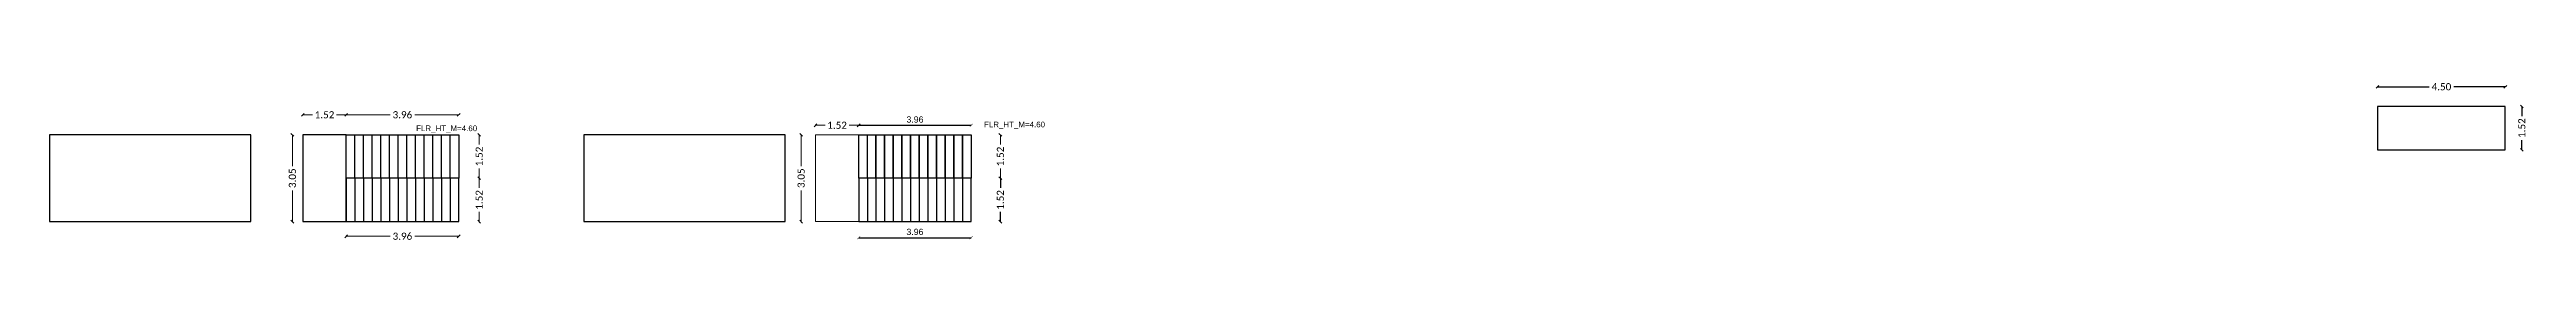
# Model space of a CAD drawing. Header units: metres. Extents: x -1560520 to -1560300, y 43639 to 43729.
# Drawn here: x -1560462.5 to -1560375.3, y 43639.3 to 43644.9 of the extents above; entities that cross this region are included whole.
import ezdxf

# ---------------------------------------------------------------- set-up
doc = ezdxf.new("R2010")
doc.units = ezdxf.units.M
doc.header["$LTSCALE"] = 750
doc.header["$MEASUREMENT"] = 0
doc.header["$PDMODE"] = 35
doc.header["$PDSIZE"] = 50
doc.layers.get('0').update_dxf_attribs({"lineweight": 5})
doc.layers.get('Defpoints').update_dxf_attribs({"lineweight": 0})
for name, color, linetype, lineweight in [('BLK_1_FLR_-1_STAIR_1_FLIGHT_1', 7, 'Continuous', 0), ('BLK_1_FLR_-1_STAIR_1_FLIGHT_2', 7, 'Continuous', 0), ('BLK_1_FLR_0_STAIR_1_FLIGHT_1', 7, 'Continuous', 0), ('BLK_1_FLR_0_STAIR_1_FLIGHT_2', 7, 'Continuous', 0), ('BLK_1_FLR_0_STAIR_1_LANDING_1', 7, 'Continuous', 0), ('BLK_1_FLR_1_STAIR_1_FLIGHT_1', 7, 'Continuous', 0), ('BLK_1_FLR_1_STAIR_1_LANDING_1', 7, 'Continuous', 0)]:
    doc.layers.add(name, color=color, linetype=linetype, lineweight=lineweight)
for name, color, linetype in [('BLK_1_FLR_0_STAIR_1', 1, 'Continuous'), ('BLK_1_FLR_1_STAIR_1', 1, 'Continuous'), ('BLK_1_FLR_1_STAIR_1_FLIGHT_2', 7, 'Continuous'), ('MAIN_GATE', 57, 'Continuous')]:
    doc.layers.add(name, color=color, linetype=linetype)
doc.styles.add('SLS-Calibri', font='calibri.ttf')
doc.styles.get("Standard").update_dxf_attribs({"font": 'arial.ttf'})
doc.dimstyles.new('SLS-ProjectName-OuterBlock(FloorPlan)', dxfattribs={"dimtxt": 0.25, "dimasz": 0.1, "dimexe": 0, "dimexo": 0, "dimgap": 0.1, "dimtad": 0, "dimzin": 1, "dimdsep": 46, "dimtxsty": 'SLS-Calibri', "dimblk1": 'OBLIQUE', "dimblk2": 'OBLIQUE', "dimsah": 1, "dimcen": 0, "dimse1": 1, "dimse2": 1, "dimadec": 0, "dimazin": 0, "dimtfac": 1, "dimtofl": 0, "dimtmove": 2, "dimatfit": 3, "dimfxl": 0, "dimtolj": 1, "dimtzin": 0, "dimlwd": -1, "dimarcsym": 0})
doc.dimstyles.get("Standard").update_dxf_attribs({"dimtxt": 0.22, "dimasz": 0.1, "dimexe": 0.18, "dimexo": 0.0625, "dimgap": 0.09, "dimtad": 1, "dimtoh": 1, "dimzin": 4, "dimdsep": 46, "dimtxsty": 'Standard', "dimblk": 'ARCHTICK', "dimcen": 0.09, "dimse1": 1, "dimse2": 1, "dimadec": 0, "dimazin": 0, "dimtfac": 1, "dimtix": 1, "dimtofl": 0, "dimtmove": 0, "dimatfit": 3, "dimldrblk": 'ARCHTICK', "dimfxl": 0, "dimtolj": 1, "dimtzin": 0, "dimarcsym": 0})

msp = doc.modelspace()

# ---------------------------------------------------------------- texts
at = {"layer": 'BLK_1_FLR_0_STAIR_1', "color": 1, "lineweight": -2, "insert": (-1560448.558, 43643.343), "char_height": 0.2, "width": 2.4, "attachment_point": 2}
msp.add_mtext('FLR_HT_M=4.60', dxfattribs=at)
at = {"layer": 'BLK_1_FLR_1_STAIR_1', "color": 1, "lineweight": -2, "insert": (-1560428.558, 43643.477), "char_height": 0.2, "width": 2.4, "attachment_point": 2}
msp.add_mtext('FLR_HT_M=4.60', dxfattribs=at)

# ---------------------------------------------------------------- blocks, each defined once
blk = doc.blocks.new('_Oblique')
at = {"color": 0, "linetype": 'ByBlock', "lineweight": -2}
blk.add_line((-0.5, -0.5), (0.5, 0.5), dxfattribs=at)
blk = doc.blocks.new('*D185')
at = {"layer": 'Defpoints', "color": 0}
for p in [(-1560376.055, 43644.702), (-1560380.555, 43644.01), (-1560376.055, 43644.01)]:
    blk.add_point(p, dxfattribs=at)
at = {"layer": 'MAIN_GATE', "color": 0}
for p, q in [((-1560380.555, 43644.702), (-1560378.742, 43644.702)), ((-1560376.055, 43644.702), (-1560377.867, 43644.702))]:
    blk.add_line(p, q, dxfattribs=at)
at = {"layer": 'MAIN_GATE', "color": 0, "xscale": 0.1, "yscale": 0.1, "zscale": 0.1, "rotation": 180}
blk.add_blockref('_Oblique', (-1560380.555, 43644.702), dxfattribs=at)
at = {"layer": 'MAIN_GATE', "color": 0, "xscale": 0.1, "yscale": 0.1, "zscale": 0.1}
blk.add_blockref('_Oblique', (-1560376.055, 43644.702), dxfattribs=at)
at = {"layer": 'MAIN_GATE', "color": 0, "insert": (-1560378.305, 43644.702), "char_height": 0.25, "attachment_point": 5, "style": 'SLS-Calibri'}
blk.add_mtext('\\A1;4.50', dxfattribs=at)
blk = doc.blocks.new('*D186')
at = {"layer": 'Defpoints', "color": 0}
for p in [(-1560376.26, 43644.01), (-1560376.26, 43642.49), (-1560375.474, 43642.49)]:
    blk.add_point(p, dxfattribs=at)
at = {"layer": 'MAIN_GATE', "color": 0}
for p, q in [((-1560375.474, 43644.01), (-1560375.474, 43643.672)), ((-1560375.474, 43642.49), (-1560375.474, 43642.829))]:
    blk.add_line(p, q, dxfattribs=at)
at = {"layer": 'MAIN_GATE', "color": 0, "xscale": 0.1, "yscale": 0.1, "zscale": 0.1}
for p, rotation in [((-1560375.474, 43644.01), 90), ((-1560375.474, 43642.49), 270)]:
    blk.add_blockref('_Oblique', p, dxfattribs=dict(at, rotation=rotation))
at = {"layer": 'MAIN_GATE', "color": 0, "insert": (-1560375.474, 43643.25), "char_height": 0.25, "attachment_point": 5, "rotation": 90, "style": 'SLS-Calibri'}
blk.add_mtext('\\A1;1.52', dxfattribs=at)
blk = doc.blocks.new('*D257')
at = {"layer": 'BLK_1_FLR_0_STAIR_1_LANDING_1', "color": 2}
for p, q in [((-1560453.621, 43643.717), (-1560453.28, 43643.717)), ((-1560452.097, 43643.717), (-1560452.437, 43643.717))]:
    blk.add_line(p, q, dxfattribs=at)
at = {"layer": 'Defpoints', "color": 0}
for p in [(-1560453.621, 43643.717), (-1560453.621, 43642.461), (-1560452.097, 43642.461)]:
    blk.add_point(p, dxfattribs=at)
at = {"layer": 'BLK_1_FLR_0_STAIR_1_LANDING_1', "color": 2, "xscale": 0.1, "yscale": 0.1, "zscale": 0.1, "rotation": 180}
blk.add_blockref('_Oblique', (-1560453.621, 43643.717), dxfattribs=at)
at = {"layer": 'BLK_1_FLR_0_STAIR_1_LANDING_1', "color": 2, "xscale": 0.1, "yscale": 0.1, "zscale": 0.1}
blk.add_blockref('_Oblique', (-1560452.097, 43643.717), dxfattribs=at)
at = {"layer": 'BLK_1_FLR_0_STAIR_1_LANDING_1', "color": 2, "lineweight": -2, "insert": (-1560452.859, 43643.717), "char_height": 0.25, "attachment_point": 5, "style": 'SLS-Calibri'}
blk.add_mtext('\\A1;1.52', dxfattribs=at)
blk = doc.blocks.new('*D254')
at = {"layer": 'BLK_1_FLR_0_STAIR_1_LANDING_1', "color": 1}
for p, q in [((-1560453.991, 43643.015), (-1560453.991, 43641.919)), ((-1560453.991, 43639.967), (-1560453.991, 43641.063))]:
    blk.add_line(p, q, dxfattribs=at)
at = {"layer": 'Defpoints', "color": 0}
for p in [(-1560453.621, 43643.015), (-1560453.991, 43639.967), (-1560453.621, 43639.967)]:
    blk.add_point(p, dxfattribs=at)
at = {"layer": 'BLK_1_FLR_0_STAIR_1_LANDING_1', "color": 1, "xscale": 0.1, "yscale": 0.1, "zscale": 0.1}
for p, rotation in [((-1560453.991, 43643.015), 90), ((-1560453.991, 43639.967), 270)]:
    blk.add_blockref('_Oblique', p, dxfattribs=dict(at, rotation=rotation))
at = {"layer": 'BLK_1_FLR_0_STAIR_1_LANDING_1', "color": 1, "lineweight": -2, "insert": (-1560453.991, 43641.491), "char_height": 0.25, "attachment_point": 5, "rotation": 90, "style": 'SLS-Calibri'}
blk.add_mtext('\\A1;3.05', dxfattribs=at)
blk = doc.blocks.new('*D252')
at = {"layer": 'BLK_1_FLR_0_STAIR_1_FLIGHT_1', "color": 1}
for p, q in [((-1560452.097, 43643.717), (-1560450.547, 43643.717)), ((-1560448.134, 43643.717), (-1560449.684, 43643.717))]:
    blk.add_line(p, q, dxfattribs=at)
at = {"layer": 'Defpoints', "color": 0}
for p in [(-1560452.097, 43643.717), (-1560452.097, 43643.015), (-1560448.134, 43643.015)]:
    blk.add_point(p, dxfattribs=at)
at = {"layer": 'BLK_1_FLR_0_STAIR_1_FLIGHT_1', "color": 1, "xscale": 0.1, "yscale": 0.1, "zscale": 0.1, "rotation": 180}
blk.add_blockref('_Oblique', (-1560452.097, 43643.717), dxfattribs=at)
at = {"layer": 'BLK_1_FLR_0_STAIR_1_FLIGHT_1', "color": 1, "xscale": 0.1, "yscale": 0.1, "zscale": 0.1}
blk.add_blockref('_Oblique', (-1560448.134, 43643.717), dxfattribs=at)
at = {"layer": 'BLK_1_FLR_0_STAIR_1_FLIGHT_1', "color": 1, "lineweight": -2, "insert": (-1560450.116, 43643.717), "char_height": 0.25, "attachment_point": 5, "style": 'SLS-Calibri'}
blk.add_mtext('\\A1;3.96', dxfattribs=at)
blk = doc.blocks.new('*D255')
at = {"layer": 'BLK_1_FLR_0_STAIR_1_FLIGHT_1', "color": 2}
for p, q in [((-1560447.411, 43643.015), (-1560447.411, 43642.675)), ((-1560447.411, 43641.491), (-1560447.411, 43641.832))]:
    blk.add_line(p, q, dxfattribs=at)
at = {"layer": 'Defpoints', "color": 0}
for p in [(-1560448.134, 43643.015), (-1560447.411, 43643.015), (-1560448.134, 43641.491)]:
    blk.add_point(p, dxfattribs=at)
at = {"layer": 'BLK_1_FLR_0_STAIR_1_FLIGHT_1', "color": 2, "xscale": 0.1, "yscale": 0.1, "zscale": 0.1}
for p, rotation in [((-1560447.411, 43643.015), 90), ((-1560447.411, 43641.491), 270)]:
    blk.add_blockref('_Oblique', p, dxfattribs=dict(at, rotation=rotation))
at = {"layer": 'BLK_1_FLR_0_STAIR_1_FLIGHT_1', "color": 2, "lineweight": -2, "insert": (-1560447.411, 43642.253), "char_height": 0.25, "attachment_point": 5, "rotation": 90, "style": 'SLS-Calibri'}
blk.add_mtext('\\A1;1.52', dxfattribs=at)
blk = doc.blocks.new('*D253')
at = {"layer": 'BLK_1_FLR_0_STAIR_1_FLIGHT_2', "color": 1}
for p, q in [((-1560452.097, 43639.453), (-1560450.547, 43639.453)), ((-1560448.134, 43639.453), (-1560449.684, 43639.453))]:
    blk.add_line(p, q, dxfattribs=at)
at = {"layer": 'Defpoints', "color": 0}
for p in [(-1560452.097, 43639.967), (-1560448.134, 43639.967), (-1560448.134, 43639.453)]:
    blk.add_point(p, dxfattribs=at)
at = {"layer": 'BLK_1_FLR_0_STAIR_1_FLIGHT_2', "color": 1, "xscale": 0.1, "yscale": 0.1, "zscale": 0.1, "rotation": 180}
blk.add_blockref('_Oblique', (-1560452.097, 43639.453), dxfattribs=at)
at = {"layer": 'BLK_1_FLR_0_STAIR_1_FLIGHT_2', "color": 1, "xscale": 0.1, "yscale": 0.1, "zscale": 0.1}
blk.add_blockref('_Oblique', (-1560448.134, 43639.453), dxfattribs=at)
at = {"layer": 'BLK_1_FLR_0_STAIR_1_FLIGHT_2', "color": 1, "lineweight": -2, "insert": (-1560450.116, 43639.453), "char_height": 0.25, "attachment_point": 5, "style": 'SLS-Calibri'}
blk.add_mtext('\\A1;3.96', dxfattribs=at)
blk = doc.blocks.new('*D256')
at = {"layer": 'BLK_1_FLR_0_STAIR_1_FLIGHT_2', "color": 2}
for p, q in [((-1560447.411, 43641.491), (-1560447.411, 43641.151)), ((-1560447.411, 43639.967), (-1560447.411, 43640.308))]:
    blk.add_line(p, q, dxfattribs=at)
at = {"layer": 'Defpoints', "color": 0}
for p in [(-1560448.134, 43641.491), (-1560447.411, 43641.491), (-1560448.134, 43639.967)]:
    blk.add_point(p, dxfattribs=at)
at = {"layer": 'BLK_1_FLR_0_STAIR_1_FLIGHT_2', "color": 2, "xscale": 0.1, "yscale": 0.1, "zscale": 0.1}
for p, rotation in [((-1560447.411, 43641.491), 90), ((-1560447.411, 43639.967), 270)]:
    blk.add_blockref('_Oblique', p, dxfattribs=dict(at, rotation=rotation))
at = {"layer": 'BLK_1_FLR_0_STAIR_1_FLIGHT_2', "color": 2, "lineweight": -2, "insert": (-1560447.411, 43640.729), "char_height": 0.25, "attachment_point": 5, "rotation": 90, "style": 'SLS-Calibri'}
blk.add_mtext('\\A1;1.52', dxfattribs=at)
blk = doc.blocks.new('*D267')
at = {"layer": 'BLK_1_FLR_1_STAIR_1_FLIGHT_1', "color": 2}
for p, q in [((-1560429.056, 43643.015), (-1560429.056, 43642.675)), ((-1560429.056, 43641.491), (-1560429.056, 43641.832))]:
    blk.add_line(p, q, dxfattribs=at)
at = {"layer": 'Defpoints', "color": 0}
for p in [(-1560429.779, 43643.015), (-1560429.056, 43643.015), (-1560429.779, 43641.491)]:
    blk.add_point(p, dxfattribs=at)
at = {"layer": 'BLK_1_FLR_1_STAIR_1_FLIGHT_1', "color": 2, "xscale": 0.1, "yscale": 0.1, "zscale": 0.1}
for p, rotation in [((-1560429.056, 43643.015), 90), ((-1560429.056, 43641.491), 270)]:
    blk.add_blockref('_Oblique', p, dxfattribs=dict(at, rotation=rotation))
at = {"layer": 'BLK_1_FLR_1_STAIR_1_FLIGHT_1', "color": 2, "lineweight": -2, "insert": (-1560429.056, 43642.253), "char_height": 0.25, "attachment_point": 5, "rotation": 90, "style": 'SLS-Calibri'}
blk.add_mtext('\\A1;1.52', dxfattribs=at)
blk = doc.blocks.new('*D266')
at = {"layer": 'BLK_1_FLR_1_STAIR_1_FLIGHT_2', "color": 2}
for p, q in [((-1560429.056, 43641.491), (-1560429.056, 43641.151)), ((-1560429.056, 43639.967), (-1560429.056, 43640.308))]:
    blk.add_line(p, q, dxfattribs=at)
at = {"layer": 'Defpoints', "color": 0}
for p in [(-1560429.779, 43641.491), (-1560429.056, 43641.491), (-1560429.779, 43639.967)]:
    blk.add_point(p, dxfattribs=at)
at = {"layer": 'BLK_1_FLR_1_STAIR_1_FLIGHT_2', "color": 2, "xscale": 0.1, "yscale": 0.1, "zscale": 0.1}
for p, rotation in [((-1560429.056, 43641.491), 90), ((-1560429.056, 43639.967), 270)]:
    blk.add_blockref('_Oblique', p, dxfattribs=dict(at, rotation=rotation))
at = {"layer": 'BLK_1_FLR_1_STAIR_1_FLIGHT_2', "color": 2, "lineweight": -2, "insert": (-1560429.056, 43640.729), "char_height": 0.25, "attachment_point": 5, "rotation": 90, "style": 'SLS-Calibri'}
blk.add_mtext('\\A1;1.52', dxfattribs=at)
blk = doc.blocks.new('*D263')
at = {"layer": 'BLK_1_FLR_1_STAIR_1_LANDING_1', "color": 1}
for p, q in [((-1560436.073, 43643.015), (-1560436.073, 43641.919)), ((-1560436.073, 43639.967), (-1560436.073, 43641.063))]:
    blk.add_line(p, q, dxfattribs=at)
at = {"layer": 'Defpoints', "color": 0}
for p in [(-1560435.57, 43643.015), (-1560436.073, 43639.967), (-1560435.57, 43639.967)]:
    blk.add_point(p, dxfattribs=at)
at = {"layer": 'BLK_1_FLR_1_STAIR_1_LANDING_1', "color": 1, "xscale": 0.1, "yscale": 0.1, "zscale": 0.1}
for p, rotation in [((-1560436.073, 43643.015), 90), ((-1560436.073, 43639.967), 270)]:
    blk.add_blockref('_Oblique', p, dxfattribs=dict(at, rotation=rotation))
at = {"layer": 'BLK_1_FLR_1_STAIR_1_LANDING_1', "color": 1, "lineweight": -2, "insert": (-1560436.073, 43641.491), "char_height": 0.25, "attachment_point": 5, "rotation": 90, "style": 'SLS-Calibri'}
blk.add_mtext('\\A1;3.05', dxfattribs=at)
blk = doc.blocks.new('*D264')
at = {"layer": 'BLK_1_FLR_1_STAIR_1_LANDING_1', "color": 2}
for p, q in [((-1560435.57, 43643.349), (-1560435.23, 43643.349)), ((-1560434.046, 43643.349), (-1560434.387, 43643.349))]:
    blk.add_line(p, q, dxfattribs=at)
at = {"layer": 'Defpoints', "color": 0}
for p in [(-1560435.57, 43643.015), (-1560434.046, 43643.349), (-1560434.046, 43643.015)]:
    blk.add_point(p, dxfattribs=at)
at = {"layer": 'BLK_1_FLR_1_STAIR_1_LANDING_1', "color": 2, "xscale": 0.1, "yscale": 0.1, "zscale": 0.1, "rotation": 180}
blk.add_blockref('_Oblique', (-1560435.57, 43643.349), dxfattribs=at)
at = {"layer": 'BLK_1_FLR_1_STAIR_1_LANDING_1', "color": 2, "xscale": 0.1, "yscale": 0.1, "zscale": 0.1}
blk.add_blockref('_Oblique', (-1560434.046, 43643.349), dxfattribs=at)
at = {"layer": 'BLK_1_FLR_1_STAIR_1_LANDING_1', "color": 2, "lineweight": -2, "insert": (-1560434.808, 43643.349), "char_height": 0.25, "attachment_point": 5, "style": 'SLS-Calibri'}
blk.add_mtext('\\A1;1.52', dxfattribs=at)
blk = doc.blocks.new('_ArchTick')
at = {"color": 0, "linetype": 'ByBlock', "const_width": 0.15}
blk.add_lwpolyline([(-0.5, -0.5), (0.5, 0.5)], dxfattribs=at)
blk = doc.blocks.new('*D268')
at = {"layer": 'BLK_1_FLR_1_STAIR_1_FLIGHT_1', "color": 0, "lineweight": -2}
blk.add_line((-1560434.046, 43643.349), (-1560430.084, 43643.349), dxfattribs=at)
at = {"layer": 'Defpoints', "color": 0}
for p in [(-1560434.046, 43643.015), (-1560430.084, 43643.349), (-1560430.084, 43643.015)]:
    blk.add_point(p, dxfattribs=at)
at = {"layer": 'BLK_1_FLR_1_STAIR_1_FLIGHT_1', "color": 0, "lineweight": -2, "xscale": 0.1, "yscale": 0.1, "zscale": 0.1, "rotation": 180}
blk.add_blockref('_ArchTick', (-1560434.046, 43643.349), dxfattribs=at)
at = {"layer": 'BLK_1_FLR_1_STAIR_1_FLIGHT_1', "color": 0, "lineweight": -2, "xscale": 0.1, "yscale": 0.1, "zscale": 0.1}
blk.add_blockref('_ArchTick', (-1560430.084, 43643.349), dxfattribs=at)
at = {"layer": 'BLK_1_FLR_1_STAIR_1_FLIGHT_1', "color": 0, "lineweight": -2, "insert": (-1560432.065, 43643.551), "char_height": 0.22, "attachment_point": 5}
blk.add_mtext('\\A1;3.96', dxfattribs=at)
blk = doc.blocks.new('*D269')
at = {"layer": 'BLK_1_FLR_1_STAIR_1_FLIGHT_2', "color": 0, "lineweight": -2}
blk.add_line((-1560434.046, 43639.402), (-1560430.084, 43639.402), dxfattribs=at)
at = {"layer": 'Defpoints', "color": 0}
for p in [(-1560434.046, 43639.967), (-1560430.084, 43639.967), (-1560430.084, 43639.402)]:
    blk.add_point(p, dxfattribs=at)
at = {"layer": 'BLK_1_FLR_1_STAIR_1_FLIGHT_2', "color": 0, "lineweight": -2, "xscale": 0.1, "yscale": 0.1, "zscale": 0.1, "rotation": 180}
blk.add_blockref('_ArchTick', (-1560434.046, 43639.402), dxfattribs=at)
at = {"layer": 'BLK_1_FLR_1_STAIR_1_FLIGHT_2', "color": 0, "lineweight": -2, "xscale": 0.1, "yscale": 0.1, "zscale": 0.1}
blk.add_blockref('_ArchTick', (-1560430.084, 43639.402), dxfattribs=at)
at = {"layer": 'BLK_1_FLR_1_STAIR_1_FLIGHT_2', "color": 0, "lineweight": -2, "insert": (-1560432.065, 43639.605), "char_height": 0.22, "attachment_point": 5}
blk.add_mtext('\\A1;3.96', dxfattribs=at)

# ---------------------------------------------------------------- dimensions: what is measured, and where the dimension line sits
at = {"layer": 'BLK_1_FLR_0_STAIR_1_FLIGHT_1', "color": 1, "lineweight": -2}
dim = msp.add_aligned_dim(p1=(-1560448.134, 43643.015), p2=(-1560452.097, 43643.015), distance=-0.702, dimstyle='SLS-ProjectName-OuterBlock(FloorPlan)', override={"dimclrd": 1, "dimclrt": 1, "dimfxl": 0.18, "dimarcsym": 2}, dxfattribs=at)
dim.commit()
dim.dimension.update_dxf_attribs({"geometry": '*D252', "text_midpoint": (-1560450.116, 43643.717)})
at = {"layer": 'BLK_1_FLR_0_STAIR_1_FLIGHT_1', "color": 2, "lineweight": -2}
dim = msp.add_linear_dim(base=(-1560447.411, 43643.015), p1=(-1560448.134, 43641.491), p2=(-1560448.134, 43643.015), angle=90, dimstyle='SLS-ProjectName-OuterBlock(FloorPlan)', override={"dimclrd": 2, "dimclrt": 2, "dimfxl": 0.18, "dimarcsym": 2}, dxfattribs=at)
dim.commit()
dim.dimension.update_dxf_attribs({"geometry": '*D255', "text_midpoint": (-1560447.411, 43642.253)})
at = {"layer": 'BLK_1_FLR_0_STAIR_1_FLIGHT_2', "color": 2, "lineweight": -2}
dim = msp.add_linear_dim(base=(-1560447.411, 43641.491), p1=(-1560448.134, 43639.967), p2=(-1560448.134, 43641.491), angle=90, dimstyle='SLS-ProjectName-OuterBlock(FloorPlan)', override={"dimclrd": 2, "dimclrt": 2, "dimfxl": 0.18, "dimarcsym": 2}, dxfattribs=at)
dim.commit()
dim.dimension.update_dxf_attribs({"geometry": '*D256', "text_midpoint": (-1560447.411, 43640.729)})
at = {"layer": 'BLK_1_FLR_0_STAIR_1_FLIGHT_2', "color": 1, "lineweight": -2}
dim = msp.add_linear_dim(base=(-1560448.134, 43639.453), p1=(-1560452.097, 43639.967), p2=(-1560448.134, 43639.967), angle=180, dimstyle='SLS-ProjectName-OuterBlock(FloorPlan)', override={"dimclrd": 1, "dimclrt": 1, "dimfxl": 0.18, "dimarcsym": 2}, dxfattribs=at)
dim.commit()
dim.dimension.update_dxf_attribs({"geometry": '*D253', "text_midpoint": (-1560450.116, 43639.453)})
at = {"layer": 'BLK_1_FLR_0_STAIR_1_LANDING_1', "color": 2, "lineweight": -2}
dim = msp.add_aligned_dim(p1=(-1560452.097, 43642.461), p2=(-1560453.621, 43642.461), distance=-1.256, dimstyle='SLS-ProjectName-OuterBlock(FloorPlan)', override={"dimclrd": 2, "dimclrt": 2, "dimfxl": 0.18, "dimarcsym": 2}, dxfattribs=at)
dim.commit()
dim.dimension.update_dxf_attribs({"geometry": '*D257', "text_midpoint": (-1560452.859, 43643.717)})
at = {"layer": 'BLK_1_FLR_0_STAIR_1_LANDING_1', "color": 1, "lineweight": -2}
dim = msp.add_aligned_dim(p1=(-1560453.621, 43643.015), p2=(-1560453.621, 43639.967), distance=-0.37, dimstyle='SLS-ProjectName-OuterBlock(FloorPlan)', override={"dimclrd": 1, "dimclrt": 1, "dimfxl": 0.18, "dimarcsym": 2}, dxfattribs=at)
dim.commit()
dim.dimension.update_dxf_attribs({"geometry": '*D254', "text_midpoint": (-1560453.991, 43641.491)})
at = {"layer": 'BLK_1_FLR_1_STAIR_1_FLIGHT_1', "color": 1, "lineweight": -2}
dim = msp.add_linear_dim(base=(-1560430.084, 43643.349), p1=(-1560434.046, 43643.015), p2=(-1560430.084, 43643.015), dimstyle='Standard', dxfattribs=at)
dim.commit()
dim.dimension.update_dxf_attribs({"geometry": '*D268', "text_midpoint": (-1560432.065, 43643.551)})
at = {"layer": 'BLK_1_FLR_1_STAIR_1_FLIGHT_1', "color": 2, "lineweight": -2}
dim = msp.add_linear_dim(base=(-1560429.056, 43643.015), p1=(-1560429.779, 43641.491), p2=(-1560429.779, 43643.015), angle=90, dimstyle='SLS-ProjectName-OuterBlock(FloorPlan)', override={"dimclrd": 2, "dimclrt": 2, "dimfxl": 0.18, "dimarcsym": 2}, dxfattribs=at)
dim.commit()
dim.dimension.update_dxf_attribs({"geometry": '*D267', "text_midpoint": (-1560429.056, 43642.253)})
at = {"layer": 'BLK_1_FLR_1_STAIR_1_FLIGHT_2', "color": 2, "lineweight": -2}
dim = msp.add_linear_dim(base=(-1560429.056, 43641.491), p1=(-1560429.779, 43639.967), p2=(-1560429.779, 43641.491), angle=90, dimstyle='SLS-ProjectName-OuterBlock(FloorPlan)', override={"dimclrd": 2, "dimclrt": 2, "dimfxl": 0.18, "dimarcsym": 2}, dxfattribs=at)
dim.commit()
dim.dimension.update_dxf_attribs({"geometry": '*D266', "text_midpoint": (-1560429.056, 43640.729)})
at = {"layer": 'BLK_1_FLR_1_STAIR_1_FLIGHT_2', "color": 1, "lineweight": -2}
dim = msp.add_linear_dim(base=(-1560430.084, 43639.402), p1=(-1560434.046, 43639.967), p2=(-1560430.084, 43639.967), dimstyle='Standard', dxfattribs=at)
dim.commit()
dim.dimension.update_dxf_attribs({"geometry": '*D269', "text_midpoint": (-1560432.065, 43639.605)})
at = {"layer": 'BLK_1_FLR_1_STAIR_1_LANDING_1', "color": 1, "lineweight": -2}
dim = msp.add_linear_dim(base=(-1560436.073, 43639.967), p1=(-1560435.57, 43643.015), p2=(-1560435.57, 43639.967), angle=90, dimstyle='SLS-ProjectName-OuterBlock(FloorPlan)', override={"dimclrd": 1, "dimclrt": 1, "dimfxl": 0.18, "dimarcsym": 2}, dxfattribs=at)
dim.commit()
dim.dimension.update_dxf_attribs({"geometry": '*D263', "text_midpoint": (-1560436.073, 43641.491)})
at = {"layer": 'BLK_1_FLR_1_STAIR_1_LANDING_1', "color": 2, "lineweight": -2}
dim = msp.add_linear_dim(base=(-1560434.046, 43643.349), p1=(-1560435.57, 43643.015), p2=(-1560434.046, 43643.015), dimstyle='SLS-ProjectName-OuterBlock(FloorPlan)', override={"dimclrd": 2, "dimclrt": 2, "dimfxl": 0.18, "dimarcsym": 2}, dxfattribs=at)
dim.commit()
dim.dimension.update_dxf_attribs({"geometry": '*D264', "text_midpoint": (-1560434.808, 43643.349)})
at = {"layer": 'MAIN_GATE', "color": 2}
dim = msp.add_linear_dim(base=(-1560376.055, 43644.702), p1=(-1560380.555, 43644.01), p2=(-1560376.055, 43644.01), dimstyle='SLS-ProjectName-OuterBlock(FloorPlan)', dxfattribs=at)
dim.commit()
dim.dimension.update_dxf_attribs({"geometry": '*D185', "text_midpoint": (-1560378.305, 43644.702)})
at = {"layer": 'MAIN_GATE', "color": 1}
dim = msp.add_linear_dim(base=(-1560375.474, 43642.49), p1=(-1560376.26, 43644.01), p2=(-1560376.26, 43642.49), angle=90, dimstyle='SLS-ProjectName-OuterBlock(FloorPlan)', override={"dimclrt": 0}, dxfattribs=at)
dim.commit()
dim.dimension.update_dxf_attribs({"geometry": '*D186', "text_midpoint": (-1560375.474, 43643.25)})

# ---------------------------------------------------------------- linework, layer by layer
at = {"color": 7, "lineweight": -2}
for p, q in [((-1560451.792, 43641.491), (-1560451.792, 43643.015)), ((-1560451.487, 43641.491), (-1560451.487, 43643.015)), ((-1560451.182, 43641.491), (-1560451.182, 43643.015)), ((-1560450.878, 43641.491), (-1560450.878, 43643.015)), ((-1560450.573, 43641.491), (-1560450.573, 43643.015)), ((-1560450.268, 43641.491), (-1560450.268, 43643.015)), ((-1560449.963, 43641.491), (-1560449.963, 43643.015)), ((-1560449.658, 43641.491), (-1560449.658, 43643.015)), ((-1560449.354, 43641.491), (-1560449.354, 43643.015)), ((-1560449.049, 43641.491), (-1560449.049, 43643.015)), ((-1560448.744, 43641.491), (-1560448.744, 43643.015)), ((-1560448.439, 43641.491), (-1560448.439, 43643.015)), ((-1560452.097, 43641.491), (-1560452.097, 43639.967)), ((-1560451.792, 43641.491), (-1560451.792, 43639.967)), ((-1560451.487, 43641.491), (-1560451.487, 43639.967)), ((-1560451.182, 43641.491), (-1560451.182, 43639.967)), ((-1560450.878, 43641.491), (-1560450.878, 43639.967)), ((-1560450.573, 43641.491), (-1560450.573, 43639.967)), ((-1560450.268, 43641.491), (-1560450.268, 43639.967)), ((-1560449.963, 43641.491), (-1560449.963, 43639.967)), ((-1560449.658, 43641.491), (-1560449.658, 43639.967)), ((-1560449.354, 43641.491), (-1560449.354, 43639.967)), ((-1560449.049, 43641.491), (-1560449.049, 43639.967)), ((-1560448.744, 43641.491), (-1560448.744, 43639.967)), ((-1560448.439, 43641.491), (-1560448.439, 43639.967))]:
    msp.add_line(p, q, dxfattribs=at)
at = {"linetype": 'Continuous'}
for q in [(-1560430.084, 43643.015), (-1560430.084, 43639.967)]:
    msp.add_line((-1560430.084, 43641.491), q, dxfattribs=at)
at = {"layer": 'BLK_1_FLR_-1_STAIR_1_FLIGHT_1'}
msp.add_lwpolyline([(-1560430.084, 43643.015), (-1560430.084, 43641.491)], dxfattribs=at)
at = {"layer": 'BLK_1_FLR_-1_STAIR_1_FLIGHT_2'}
msp.add_lwpolyline([(-1560430.084, 43641.491), (-1560430.084, 43639.967)], dxfattribs=at)
at = {"layer": 'BLK_1_FLR_0_STAIR_1', "color": 1, "lineweight": -2}
msp.add_lwpolyline([(-1560455.457, 43643.015), (-1560462.544, 43643.015), (-1560462.544, 43639.967), (-1560455.457, 43639.967)], close=True, dxfattribs=at)
at = {"layer": 'BLK_1_FLR_0_STAIR_1_FLIGHT_1', "color": 7, "lineweight": -2}
msp.add_lwpolyline([(-1560452.097, 43641.491), (-1560452.097, 43643.015), (-1560448.134, 43643.015), (-1560448.134, 43641.491)], close=True, dxfattribs=at)
at = {"layer": 'BLK_1_FLR_0_STAIR_1_FLIGHT_1'}
for points in [[(-1560451.792, 43643.015), (-1560451.792, 43641.491)], [(-1560451.487, 43643.015), (-1560451.487, 43641.491)], [(-1560451.182, 43643.015), (-1560451.182, 43641.491)], [(-1560450.878, 43643.015), (-1560450.878, 43641.491)], [(-1560450.573, 43643.015), (-1560450.573, 43641.491)], [(-1560450.268, 43643.015), (-1560450.268, 43641.491)], [(-1560449.963, 43643.015), (-1560449.963, 43641.491)], [(-1560449.658, 43643.015), (-1560449.658, 43641.491)], [(-1560449.354, 43643.015), (-1560449.354, 43641.491)], [(-1560449.049, 43643.015), (-1560449.049, 43641.491)], [(-1560448.744, 43643.015), (-1560448.744, 43641.491)], [(-1560448.439, 43643.015), (-1560448.439, 43641.491)]]:
    msp.add_lwpolyline(points, dxfattribs=at)
at = {"layer": 'BLK_1_FLR_0_STAIR_1_FLIGHT_2', "color": 7, "lineweight": -2}
msp.add_lwpolyline([(-1560452.097, 43641.491), (-1560452.097, 43639.967), (-1560448.134, 43639.967), (-1560448.134, 43641.491)], close=True, dxfattribs=at)
at = {"layer": 'BLK_1_FLR_0_STAIR_1_FLIGHT_2'}
for points in [[(-1560451.792, 43641.491), (-1560451.792, 43639.967)], [(-1560451.487, 43641.491), (-1560451.487, 43639.967)], [(-1560451.182, 43641.491), (-1560451.182, 43639.967)], [(-1560450.878, 43641.491), (-1560450.878, 43639.967)], [(-1560450.573, 43641.491), (-1560450.573, 43639.967)], [(-1560450.268, 43641.491), (-1560450.268, 43639.967)], [(-1560449.963, 43641.491), (-1560449.963, 43639.967)], [(-1560449.658, 43641.491), (-1560449.658, 43639.967)], [(-1560449.354, 43641.491), (-1560449.354, 43639.967)], [(-1560449.049, 43641.491), (-1560449.049, 43639.967)], [(-1560448.744, 43641.491), (-1560448.744, 43639.967)], [(-1560448.439, 43641.491), (-1560448.439, 43639.967)]]:
    msp.add_lwpolyline(points, dxfattribs=at)
at = {"layer": 'BLK_1_FLR_0_STAIR_1_LANDING_1', "color": 7, "lineweight": -2}
msp.add_lwpolyline([(-1560453.621, 43643.015), (-1560453.621, 43639.967), (-1560452.097, 43639.967), (-1560452.097, 43643.015)], close=True, dxfattribs=at)
at = {"layer": 'BLK_1_FLR_1_STAIR_1', "color": 1, "lineweight": -2}
msp.add_lwpolyline([(-1560436.634, 43643.015), (-1560443.721, 43643.015), (-1560443.721, 43639.967), (-1560436.634, 43639.967)], close=True, dxfattribs=at)
at = {"layer": 'BLK_1_FLR_1_STAIR_1_FLIGHT_1', "color": 7, "lineweight": -2}
for p, q in [((-1560433.742, 43641.491), (-1560433.742, 43643.015)), ((-1560433.437, 43641.491), (-1560433.437, 43643.015)), ((-1560433.132, 43641.491), (-1560433.132, 43643.015)), ((-1560432.827, 43641.491), (-1560432.827, 43643.015)), ((-1560432.522, 43641.491), (-1560432.522, 43643.015)), ((-1560432.218, 43641.491), (-1560432.218, 43643.015)), ((-1560431.913, 43641.491), (-1560431.913, 43643.015)), ((-1560431.608, 43641.491), (-1560431.608, 43643.015)), ((-1560431.303, 43641.491), (-1560431.303, 43643.015)), ((-1560430.998, 43641.491), (-1560430.998, 43643.015)), ((-1560430.694, 43641.491), (-1560430.694, 43643.015)), ((-1560430.389, 43641.491), (-1560430.389, 43643.015))]:
    msp.add_line(p, q, dxfattribs=at)
msp.add_lwpolyline([(-1560434.046, 43641.491), (-1560434.046, 43643.015), (-1560430.084, 43643.015), (-1560430.084, 43641.491)], close=True, dxfattribs=at)
for points in [[(-1560433.437, 43643.015), (-1560433.437, 43641.491)], [(-1560433.132, 43643.015), (-1560433.132, 43641.491)], [(-1560432.827, 43643.015), (-1560432.827, 43641.491)], [(-1560432.522, 43643.015), (-1560432.522, 43641.491)], [(-1560432.218, 43643.015), (-1560432.218, 43641.491)], [(-1560431.913, 43643.015), (-1560431.913, 43641.491)], [(-1560431.608, 43643.015), (-1560431.608, 43641.491)], [(-1560431.303, 43643.015), (-1560431.303, 43641.491)], [(-1560430.998, 43643.015), (-1560430.998, 43641.491)], [(-1560430.694, 43643.015), (-1560430.694, 43641.491)], [(-1560430.389, 43643.015), (-1560430.389, 43641.491)]]:
    msp.add_lwpolyline(points, dxfattribs=at)
at = {"layer": 'BLK_1_FLR_1_STAIR_1_FLIGHT_2', "color": 7, "lineweight": -2}
for p, q in [((-1560433.742, 43641.491), (-1560433.742, 43639.967)), ((-1560433.437, 43641.491), (-1560433.437, 43639.967)), ((-1560433.132, 43641.491), (-1560433.132, 43639.967)), ((-1560432.827, 43641.491), (-1560432.827, 43639.967)), ((-1560432.522, 43641.491), (-1560432.522, 43639.967)), ((-1560432.218, 43641.491), (-1560432.218, 43639.967)), ((-1560431.913, 43641.491), (-1560431.913, 43639.967)), ((-1560431.608, 43641.491), (-1560431.608, 43639.967)), ((-1560431.303, 43641.491), (-1560431.303, 43639.967)), ((-1560430.998, 43641.491), (-1560430.998, 43639.967)), ((-1560430.694, 43641.491), (-1560430.694, 43639.967)), ((-1560430.389, 43641.491), (-1560430.389, 43639.967))]:
    msp.add_line(p, q, dxfattribs=at)
msp.add_lwpolyline([(-1560434.046, 43641.491), (-1560434.046, 43639.967), (-1560430.084, 43639.967), (-1560430.084, 43641.491)], close=True, dxfattribs=at)
for points in [[(-1560433.437, 43641.491), (-1560433.437, 43639.967)], [(-1560433.132, 43641.491), (-1560433.132, 43639.967)], [(-1560432.827, 43641.491), (-1560432.827, 43639.967)], [(-1560432.522, 43641.491), (-1560432.522, 43639.967)], [(-1560432.218, 43641.491), (-1560432.218, 43639.967)], [(-1560431.913, 43641.491), (-1560431.913, 43639.967)], [(-1560431.608, 43641.491), (-1560431.608, 43639.967)], [(-1560431.303, 43641.491), (-1560431.303, 43639.967)], [(-1560430.998, 43641.491), (-1560430.998, 43639.967)], [(-1560430.694, 43641.491), (-1560430.694, 43639.967)], [(-1560430.389, 43641.491), (-1560430.389, 43639.967)]]:
    msp.add_lwpolyline(points, dxfattribs=at)
at = {"layer": 'BLK_1_FLR_1_STAIR_1_LANDING_1', "linetype": 'Continuous'}
msp.add_lwpolyline([(-1560435.57, 43643.015), (-1560435.57, 43639.967), (-1560434.046, 43639.967), (-1560434.046, 43643.015)], close=True, dxfattribs=at)
at = {"layer": 'MAIN_GATE', "color": 57}
msp.add_lwpolyline([(-1560380.555, 43642.49), (-1560376.055, 43642.49), (-1560376.055, 43644.01), (-1560380.555, 43644.01)], close=True, dxfattribs=at)

msp.set_redraw_order([(e.dxf.handle, doc.entitydb.next_handle()) for e in msp.query("TEXT MTEXT ATTDEF DIMENSION ARC_DIMENSION")])  # texts and dimensions are drawn at this point

doc.saveas('drawing.dxf')
